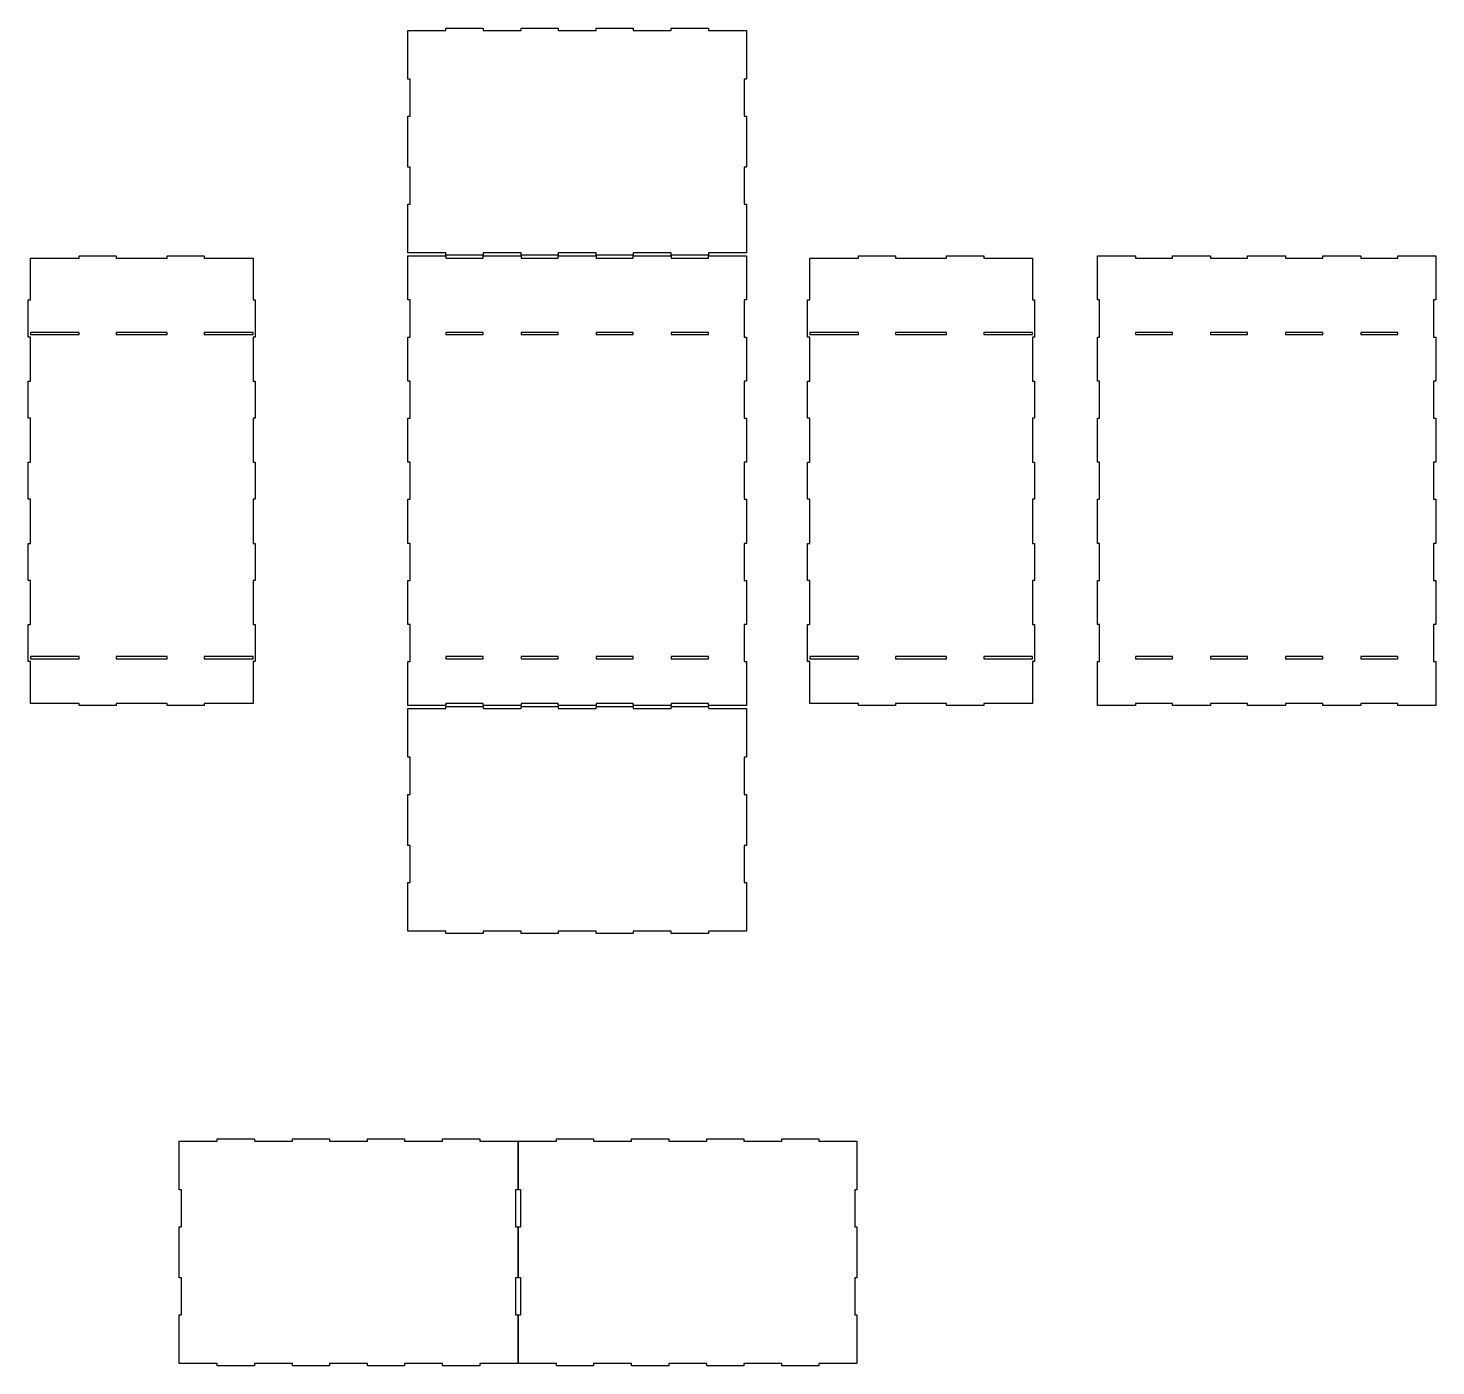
# Model space of a CAD drawing. Extents: x -204 to 3048, y -1507 to 296.
# Drawn here: x -204 to 1693, y -1507 to 296 of the extents above; entities that cross this region are included whole.
import ezdxf

# ---------------------------------------------------------------- set-up
doc = ezdxf.new("R2010")
doc.units = 0
doc.layers.add('LAYER_1', color=7, linetype='CONTINUOUS')

msp = doc.modelspace()

# ---------------------------------------------------------------- linework, layer by layer
at = {"layer": 'LAYER_1', "color": 85, "true_color": 0x58ba48}
for points in [[(308, 293), (359.2, 293), (359.2, 296), (409.2, 296), (409.2, 293), (460.4, 293), (460.4, 296), (510.4, 296), (510.4, 293), (561.6, 293), (561.6, 296), (611.6, 296), (611.6, 293), (662.8, 293), (662.8, 296), (712.8, 296), (712.8, 293), (764, 293), (764, 227.33333), (761, 227.33333), (761, 177.33333), (764, 177.33333), (764, 108.66667), (761, 108.66667), (761, 58.66667), (764, 58.66667), (764, -7), (712.8, -7), (712.8, -10), (662.8, -10), (662.8, -7), (611.6, -7), (611.6, -10), (561.6, -10), (561.6, -7), (510.4, -7), (510.4, -10), (460.4, -10), (460.4, -7), (409.2, -7), (409.2, -10), (359.2, -10), (359.2, -7), (308, -7), (308, 58.66667), (311, 58.66667), (311, 108.66667), (308, 108.66667), (308, 177.33333), (311, 177.33333), (311, 227.33333), (308, 227.33333), (308, 293)], [(308, -621), (359.2, -621), (359.2, -618), (409.2, -618), (409.2, -621), (460.4, -621), (460.4, -618), (510.4, -618), (510.4, -621), (561.6, -621), (561.6, -618), (611.6, -618), (611.6, -621), (662.8, -621), (662.8, -618), (712.8, -618), (712.8, -621), (764, -621), (764, -686.66667), (761, -686.66667), (761, -736.66667), (764, -736.66667), (764, -805.33333), (761, -805.33333), (761, -855.33333), (764, -855.33333), (764, -921), (712.8, -921), (712.8, -924), (662.8, -924), (662.8, -921), (611.6, -921), (611.6, -924), (561.6, -924), (561.6, -921), (510.4, -921), (510.4, -924), (460.4, -924), (460.4, -921), (409.2, -921), (409.2, -924), (359.2, -924), (359.2, -921), (308, -921), (308, -855.33333), (311, -855.33333), (311, -805.33333), (308, -805.33333), (308, -736.66667), (311, -736.66667), (311, -686.66667), (308, -686.66667), (308, -621)]]:
    msp.add_lwpolyline(points, dxfattribs=at)
at = {"layer": 'LAYER_1', "color": 7}
for points in [[(-200.5874, -14), (-134.92073, -14), (-134.92073, -11), (-84.92073, -11), (-84.92073, -14), (-16.25406, -14), (-16.25406, -11), (33.74594, -11), (33.74594, -14), (99.4126, -14), (99.4126, -70.33333), (102.4126, -70.33333), (102.4126, -120.33333), (99.4126, -120.33333), (99.4126, -179.66667), (102.4126, -179.66667), (102.4126, -229.66667), (99.4126, -229.66667), (99.4126, -289), (102.4126, -289), (102.4126, -339), (99.4126, -339), (99.4126, -398.33333), (102.4126, -398.33333), (102.4126, -448.33333), (99.4126, -448.33333), (99.4126, -507.66667), (102.4126, -507.66667), (102.4126, -557.66667), (99.4126, -557.66667), (99.4126, -614), (33.74594, -614), (33.74594, -617), (-16.25406, -617), (-16.25406, -614), (-84.92073, -614), (-84.92073, -617), (-134.92073, -617), (-134.92073, -614), (-200.5874, -614), (-200.5874, -557.66667), (-203.5874, -557.66667), (-203.5874, -507.66667), (-200.5874, -507.66667), (-200.5874, -448.33333), (-203.5874, -448.33333), (-203.5874, -398.33333), (-200.5874, -398.33333), (-200.5874, -339), (-203.5874, -339), (-203.5874, -289), (-200.5874, -289), (-200.5874, -229.66667), (-203.5874, -229.66667), (-203.5874, -179.66667), (-200.5874, -179.66667), (-200.5874, -120.33333), (-203.5874, -120.33333), (-203.5874, -70.33333), (-200.5874, -70.33333), (-200.5874, -14)], [(308, -11), (359.2, -11), (359.2, -14), (409.2, -14), (409.2, -11), (460.4, -11), (460.4, -14), (510.4, -14), (510.4, -11), (561.6, -11), (561.6, -14), (611.6, -14), (611.6, -11), (662.8, -11), (662.8, -14), (712.8, -14), (712.8, -11), (764, -11), (764, -70.33333), (761, -70.33333), (761, -120.33333), (764, -120.33333), (764, -179.66667), (761, -179.66667), (761, -229.66667), (764, -229.66667), (764, -289), (761, -289), (761, -339), (764, -339), (764, -398.33333), (761, -398.33333), (761, -448.33333), (764, -448.33333), (764, -507.66667), (761, -507.66667), (761, -557.66667), (764, -557.66667), (764, -617), (712.8, -617), (712.8, -614), (662.8, -614), (662.8, -617), (611.6, -617), (611.6, -614), (561.6, -614), (561.6, -617), (510.4, -617), (510.4, -614), (460.4, -614), (460.4, -617), (409.2, -617), (409.2, -614), (359.2, -614), (359.2, -617), (308, -617), (308, -557.66667), (311, -557.66667), (311, -507.66667), (308, -507.66667), (308, -448.33333), (311, -448.33333), (311, -398.33333), (308, -398.33333), (308, -339), (311, -339), (311, -289), (308, -289), (308, -229.66667), (311, -229.66667), (311, -179.66667), (308, -179.66667), (308, -120.33333), (311, -120.33333), (311, -70.33333), (308, -70.33333), (308, -11)], [(849.37229, -14), (915.03896, -14), (915.03896, -11), (965.03896, -11), (965.03896, -14), (1033.70563, -14), (1033.70563, -11), (1083.70563, -11), (1083.70563, -14), (1149.37229, -14), (1149.37229, -70.33333), (1152.37229, -70.33333), (1152.37229, -120.33333), (1149.37229, -120.33333), (1149.37229, -179.66667), (1152.37229, -179.66667), (1152.37229, -229.66667), (1149.37229, -229.66667), (1149.37229, -289), (1152.37229, -289), (1152.37229, -339), (1149.37229, -339), (1149.37229, -398.33333), (1152.37229, -398.33333), (1152.37229, -448.33333), (1149.37229, -448.33333), (1149.37229, -507.66667), (1152.37229, -507.66667), (1152.37229, -557.66667), (1149.37229, -557.66667), (1149.37229, -614), (1083.70563, -614), (1083.70563, -617), (1033.70563, -617), (1033.70563, -614), (965.03896, -614), (965.03896, -617), (915.03896, -617), (915.03896, -614), (849.37229, -614), (849.37229, -557.66667), (846.37229, -557.66667), (846.37229, -507.66667), (849.37229, -507.66667), (849.37229, -448.33333), (846.37229, -448.33333), (846.37229, -398.33333), (849.37229, -398.33333), (849.37229, -339), (846.37229, -339), (846.37229, -289), (849.37229, -289), (849.37229, -229.66667), (846.37229, -229.66667), (846.37229, -179.66667), (849.37229, -179.66667), (849.37229, -120.33333), (846.37229, -120.33333), (846.37229, -70.33333), (849.37229, -70.33333), (849.37229, -14)], [(1236.86991, -11), (1288.06991, -11), (1288.06991, -14), (1338.06991, -14), (1338.06991, -11), (1389.26991, -11), (1389.26991, -14), (1439.26991, -14), (1439.26991, -11), (1490.46991, -11), (1490.46991, -14), (1540.46991, -14), (1540.46991, -11), (1591.66991, -11), (1591.66991, -14), (1641.66991, -14), (1641.66991, -11), (1692.86991, -11), (1692.86991, -70.33333), (1689.86991, -70.33333), (1689.86991, -120.33333), (1692.86991, -120.33333), (1692.86991, -179.66667), (1689.86991, -179.66667), (1689.86991, -229.66667), (1692.86991, -229.66667), (1692.86991, -289), (1689.86991, -289), (1689.86991, -339), (1692.86991, -339), (1692.86991, -398.33333), (1689.86991, -398.33333), (1689.86991, -448.33333), (1692.86991, -448.33333), (1692.86991, -507.66667), (1689.86991, -507.66667), (1689.86991, -557.66667), (1692.86991, -557.66667), (1692.86991, -617), (1641.66991, -617), (1641.66991, -614), (1591.66991, -614), (1591.66991, -617), (1540.46991, -617), (1540.46991, -614), (1490.46991, -614), (1490.46991, -617), (1439.26991, -617), (1439.26991, -614), (1389.26991, -614), (1389.26991, -617), (1338.06991, -617), (1338.06991, -614), (1288.06991, -614), (1288.06991, -617), (1236.86991, -617), (1236.86991, -557.66667), (1239.86991, -557.66667), (1239.86991, -507.66667), (1236.86991, -507.66667), (1236.86991, -448.33333), (1239.86991, -448.33333), (1239.86991, -398.33333), (1236.86991, -398.33333), (1236.86991, -339), (1239.86991, -339), (1239.86991, -289), (1236.86991, -289), (1236.86991, -229.66667), (1239.86991, -229.66667), (1239.86991, -179.66667), (1236.86991, -179.66667), (1236.86991, -120.33333), (1239.86991, -120.33333), (1239.86991, -70.33333), (1236.86991, -70.33333), (1236.86991, -11)], [(-200.5874, -117), (-134.92073, -117), (-134.92073, -114), (-200.5874, -114), (-200.5874, -117)], [(-84.92073, -117), (-16.25406, -117), (-16.25406, -114), (-84.92073, -114), (-84.92073, -117)], [(33.74594, -117), (99.4126, -117), (99.4126, -114), (33.74594, -114), (33.74594, -117)], [(359.2, -117), (409.2, -117), (409.2, -114), (359.2, -114), (359.2, -117)], [(460.4, -117), (510.4, -117), (510.4, -114), (460.4, -114), (460.4, -117)], [(561.6, -117), (611.6, -117), (611.6, -114), (561.6, -114), (561.6, -117)], [(662.8, -117), (712.8, -117), (712.8, -114), (662.8, -114), (662.8, -117)], [(849.37229, -117), (915.03896, -117), (915.03896, -114), (849.37229, -114), (849.37229, -117)], [(965.03896, -117), (1033.70563, -117), (1033.70563, -114), (965.03896, -114), (965.03896, -117)], [(1083.70563, -117), (1149.37229, -117), (1149.37229, -114), (1083.70563, -114), (1083.70563, -117)], [(1288.06991, -117), (1338.06991, -117), (1338.06991, -114), (1288.06991, -114), (1288.06991, -117)], [(1389.26991, -117), (1439.26991, -117), (1439.26991, -114), (1389.26991, -114), (1389.26991, -117)], [(1490.46991, -117), (1540.46991, -117), (1540.46991, -114), (1490.46991, -114), (1490.46991, -117)], [(1591.66991, -117), (1641.66991, -117), (1641.66991, -114), (1591.66991, -114), (1591.66991, -117)], [(-200.5874, -554), (-134.92073, -554), (-134.92073, -551), (-200.5874, -551), (-200.5874, -554)], [(-84.92073, -554), (-16.25406, -554), (-16.25406, -551), (-84.92073, -551), (-84.92073, -554)], [(33.74594, -554), (99.4126, -554), (99.4126, -551), (33.74594, -551), (33.74594, -554)], [(359.2, -554), (409.2, -554), (409.2, -551), (359.2, -551), (359.2, -554)], [(460.4, -554), (510.4, -554), (510.4, -551), (460.4, -551), (460.4, -554)], [(561.6, -554), (611.6, -554), (611.6, -551), (561.6, -551), (561.6, -554)], [(662.8, -554), (712.8, -554), (712.8, -551), (662.8, -551), (662.8, -554)], [(849.37229, -554), (915.03896, -554), (915.03896, -551), (849.37229, -551), (849.37229, -554)], [(965.03896, -554), (1033.70563, -554), (1033.70563, -551), (965.03896, -551), (965.03896, -554)], [(1083.70563, -554), (1149.37229, -554), (1149.37229, -551), (1083.70563, -551), (1083.70563, -554)], [(1288.06991, -554), (1338.06991, -554), (1338.06991, -551), (1288.06991, -551), (1288.06991, -554)], [(1389.26991, -554), (1439.26991, -554), (1439.26991, -551), (1389.26991, -551), (1389.26991, -554)], [(1490.46991, -554), (1540.46991, -554), (1540.46991, -551), (1490.46991, -551), (1490.46991, -554)], [(1591.66991, -554), (1641.66991, -554), (1641.66991, -551), (1591.66991, -551), (1591.66991, -554)], [(0, -1203.7969), (51.2, -1203.7969), (51.2, -1200.7969), (101.2, -1200.7969), (101.2, -1203.7969), (152.4, -1203.7969), (152.4, -1200.7969), (202.4, -1200.7969), (202.4, -1203.7969), (253.6, -1203.7969), (253.6, -1200.7969), (303.6, -1200.7969), (303.6, -1203.7969), (354.8, -1203.7969), (354.8, -1200.7969), (404.8, -1200.7969), (404.8, -1203.7969), (456, -1203.7969), (456, -1269.46357), (453, -1269.46357), (453, -1319.46357), (456, -1319.46357), (456, -1388.13024), (453, -1388.13024), (453, -1438.13024), (456, -1438.13024), (456, -1503.7969), (404.8, -1503.7969), (404.8, -1506.7969), (354.8, -1506.7969), (354.8, -1503.7969), (303.6, -1503.7969), (303.6, -1506.7969), (253.6, -1506.7969), (253.6, -1503.7969), (202.4, -1503.7969), (202.4, -1506.7969), (152.4, -1506.7969), (152.4, -1503.7969), (101.2, -1503.7969), (101.2, -1506.7969), (51.2, -1506.7969), (51.2, -1503.7969), (0, -1503.7969), (0, -1438.13024), (3, -1438.13024), (3, -1388.13024), (0, -1388.13024), (0, -1319.46357), (3, -1319.46357), (3, -1269.46357), (0, -1269.46357), (0, -1203.7969)], [(457, -1203.7969), (508.2, -1203.7969), (508.2, -1200.7969), (558.2, -1200.7969), (558.2, -1203.7969), (609.4, -1203.7969), (609.4, -1200.7969), (659.4, -1200.7969), (659.4, -1203.7969), (710.6, -1203.7969), (710.6, -1200.7969), (760.6, -1200.7969), (760.6, -1203.7969), (811.8, -1203.7969), (811.8, -1200.7969), (861.8, -1200.7969), (861.8, -1203.7969), (913, -1203.7969), (913, -1269.46357), (910, -1269.46357), (910, -1319.46357), (913, -1319.46357), (913, -1388.13024), (910, -1388.13024), (910, -1438.13024), (913, -1438.13024), (913, -1503.7969), (861.8, -1503.7969), (861.8, -1506.7969), (811.8, -1506.7969), (811.8, -1503.7969), (760.6, -1503.7969), (760.6, -1506.7969), (710.6, -1506.7969), (710.6, -1503.7969), (659.4, -1503.7969), (659.4, -1506.7969), (609.4, -1506.7969), (609.4, -1503.7969), (558.2, -1503.7969), (558.2, -1506.7969), (508.2, -1506.7969), (508.2, -1503.7969), (457, -1503.7969), (457, -1438.13024), (460, -1438.13024), (460, -1388.13024), (457, -1388.13024), (457, -1319.46357), (460, -1319.46357), (460, -1269.46357), (457, -1269.46357), (457, -1203.7969)]]:
    msp.add_lwpolyline(points, dxfattribs=at)

doc.saveas('drawing.dxf')
